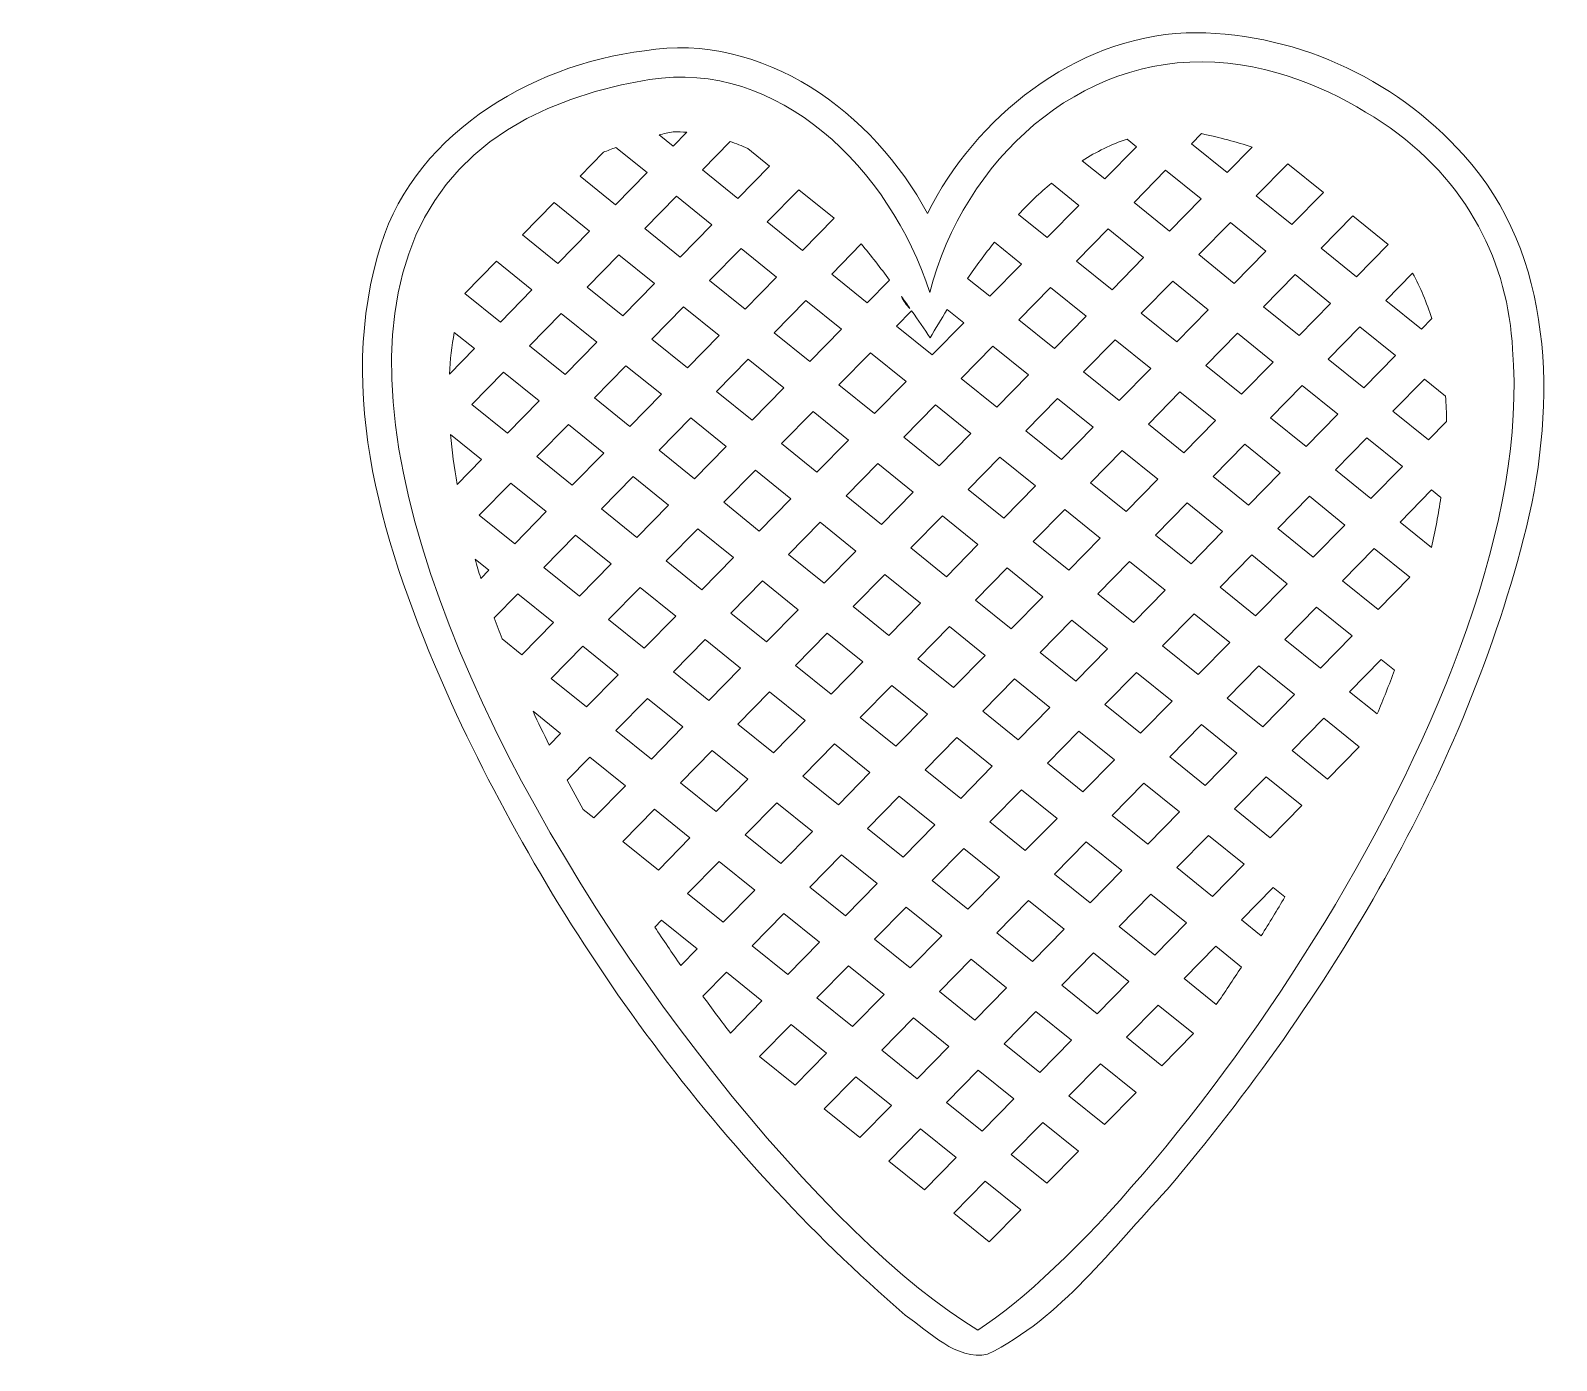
# Model space of a CAD drawing. Header units: centimetres. Extents: x -5 to 3.27, y -3.61 to 3.6.
import ezdxf

# ---------------------------------------------------------------- set-up
doc = ezdxf.new("R2010")
doc.units = ezdxf.units.CM
doc.header["$MEASUREMENT"] = 0
doc.layers.add('Layer 1', color=7, linetype='Continuous')

msp = doc.modelspace()

# ---------------------------------------------------------------- linework, layer by layer
at = {"layer": 'Layer 1', "color": 159, "lineweight": 20}
msp.add_open_spline([(1.26388, 3.58443), (0.65611, 3.55775), (0.12266, 3.12512), (-0.13924, 2.60547), (-0.13924, 2.60547), (-0.42912, 3.14898), (-1.03142, 3.59568), (-1.673, 3.48686), (-1.673, 3.48686), (-2.3013, 3.41033), (-2.95274, 3.01902), (-3.12159, 2.37313), (-3.12159, 2.37313), (-3.35314, 1.55095), (-3.05304, 0.69461), (-2.72058, -0.05277), (-2.72058, -0.05277), (-2.1387, -1.31029), (-1.31077, -2.46217), (-0.25913, -3.36833), (-0.25913, -3.36833), (-0.1282, -3.45907), (0.01777, -3.61421), (0.18735, -3.58082), (0.18735, -3.58082), (0.58881, -3.38231), (0.85966, -3.00588), (1.16083, -2.68787), (1.16083, -2.68787), (2.04503, -1.64096), (2.77515, -0.433), (3.11026, 0.90486), (3.11026, 0.90486), (3.27273, 1.57937), (3.26134, 2.38218), (2.76787, 2.92214), (2.76787, 2.92214), (2.39195, 3.34626), (1.8305, 3.59698), (1.26388, 3.58443)], degree=3, knots=[0, 0, 0, 0, 0.0909091, 0.0909091, 0.0909091, 0.0909091, 0.1818182, 0.1818182, 0.1818182, 0.1818182, 0.2727273, 0.2727273, 0.2727273, 0.2727273, 0.3636364, 0.3636364, 0.3636364, 0.3636364, 0.4545455, 0.4545455, 0.4545455, 0.4545455, 0.5454545, 0.5454545, 0.5454545, 0.5454545, 0.6363636, 0.6363636, 0.6363636, 0.6363636, 0.7272727, 0.7272727, 0.7272727, 0.7272727, 0.8181818, 0.8181818, 0.8181818, 0.8181818, 1, 1, 1, 1], dxfattribs=at)
at = {"layer": 'Layer 1', "color": 12, "lineweight": 20}
for points, knots in [([(2.32788, 3.09849), (2.09312, 3.2492), (1.79864, 3.40326), (1.41999, 3.42501), (1.41999, 3.42501), (0.68308, 3.46735), (0.05977, 2.89612), (-0.12673, 2.17701), (-0.12673, 2.17701), (-0.3412, 2.84763), (-0.94999, 3.44454), (-1.64626, 3.3308), (-1.64626, 3.3308), (-5.00373, 2.78232), (-1.46915, -2.49468), (0.1343, -3.44949), (0.1343, -3.44949), (1.12784, -2.80269), (3.191, 0.03017), (3.03436, 1.86934), (3.03436, 1.86934), (3.01114, 2.32623), (2.79924, 2.78312), (2.32788, 3.09849)], [0, 0, 0, 0, 0.1428571, 0.1428571, 0.1428571, 0.1428571, 0.2857143, 0.2857143, 0.2857143, 0.2857143, 0.4285714, 0.4285714, 0.4285714, 0.4285714, 0.5714286, 0.5714286, 0.5714286, 0.5714286, 0.7142857, 0.7142857, 0.7142857, 0.7142857, 1, 1, 1, 1]), ([(-1.51837, 3.04845), (-1.49339, 3.04845), (-1.4686, 3.04732), (-1.44423, 3.04536), (-1.44423, 3.04536), (-1.44423, 3.04536), (-1.51837, 2.96999), (-1.51837, 2.96999), (-1.51837, 2.96999), (-1.51837, 2.96999), (-1.59467, 3.03146), (-1.59467, 3.03146), (-1.59467, 3.03146), (-1.56965, 3.03735), (-1.54433, 3.0432), (-1.51837, 3.04845)], [0, 0, 0, 0, 0.2, 0.2, 0.2, 0.2, 0.4, 0.4, 0.4, 0.4, 0.6, 0.6, 0.6, 0.6, 1, 1, 1, 1]), ([(-1.20977, 2.99563), (-1.17733, 2.98436), (-1.1453, 2.97176), (-1.11401, 2.95733), (-1.11401, 2.95733), (-1.11401, 2.95733), (-0.9957, 2.86157), (-0.9957, 2.86157), (-0.9957, 2.86157), (-0.9957, 2.86157), (-1.16684, 2.68673), (-1.16684, 2.68673), (-1.16684, 2.68673), (-1.16684, 2.68673), (-1.35991, 2.84242), (-1.35991, 2.84242), (-1.35991, 2.84242), (-1.35991, 2.84242), (-1.20977, 2.99563), (-1.20977, 2.99563)], [0, 0, 0, 0, 0.1666667, 0.1666667, 0.1666667, 0.1666667, 0.3333333, 0.3333333, 0.3333333, 0.3333333, 0.5, 0.5, 0.5, 0.5, 0.6666667, 0.6666667, 0.6666667, 0.6666667, 1, 1, 1, 1]), ([(0.94334, 3.00829), (0.94334, 3.00829), (0.99462, 2.9669), (0.99462, 2.9669), (0.99462, 2.9669), (0.99462, 2.9669), (0.82287, 2.79206), (0.82287, 2.79206), (0.82287, 2.79206), (0.82287, 2.79206), (0.70023, 2.89122), (0.70023, 2.89122), (0.70023, 2.89122), (0.77727, 2.93957), (0.85836, 2.97952), (0.94334, 3.0083), (0.94334, 3.0083), (0.94334, 3.0083), (0.94334, 3.00829), (0.94334, 3.00829)], [0, 0, 0, 0, 0.1666667, 0.1666667, 0.1666667, 0.1666667, 0.3333333, 0.3333333, 0.3333333, 0.3333333, 0.5, 0.5, 0.5, 0.5, 0.6666667, 0.6666667, 0.6666667, 0.6666667, 1, 1, 1, 1]), ([(1.34801, 3.03795), (1.44525, 3.01732), (1.53648, 2.99287), (1.62171, 2.96443), (1.62171, 2.96443), (1.62171, 2.96443), (1.48672, 2.82727), (1.48672, 2.82727), (1.48672, 2.82727), (1.48672, 2.82727), (1.29365, 2.98265), (1.29365, 2.98265), (1.29365, 2.98265), (1.29365, 2.98265), (1.34801, 3.03795), (1.34801, 3.03795)], [0, 0, 0, 0, 0.2, 0.2, 0.2, 0.2, 0.4, 0.4, 0.4, 0.4, 0.6, 0.6, 0.6, 0.6, 1, 1, 1, 1]), ([(-1.82883, 2.96288), (-1.82883, 2.96288), (-1.65924, 2.82665), (-1.65924, 2.82665), (-1.65924, 2.82665), (-1.65924, 2.82665), (-1.83069, 2.65181), (-1.83069, 2.65181), (-1.83069, 2.65181), (-1.83069, 2.65181), (-2.02345, 2.8075), (-2.02345, 2.8075), (-2.02345, 2.8075), (-2.02345, 2.8075), (-1.89618, 2.93693), (-1.89618, 2.93693), (-1.89618, 2.93693), (-1.87421, 2.94585), (-1.85179, 2.9546), (-1.82884, 2.96288), (-1.82884, 2.96288), (-1.82884, 2.96288), (-1.82883, 2.96288), (-1.82883, 2.96288)], [0, 0, 0, 0, 0.1428571, 0.1428571, 0.1428571, 0.1428571, 0.2857143, 0.2857143, 0.2857143, 0.2857143, 0.4285714, 0.4285714, 0.4285714, 0.4285714, 0.5714286, 0.5714286, 0.5714286, 0.5714286, 0.7142857, 0.7142857, 0.7142857, 0.7142857, 1, 1, 1, 1]), ([(1.15278, 2.83932), (1.15278, 2.83932), (1.34585, 2.68363), (1.34585, 2.68363), (1.34585, 2.68363), (1.34585, 2.68363), (1.1744, 2.50879), (1.1744, 2.50879), (1.1744, 2.50879), (1.1744, 2.50879), (0.98164, 2.66448), (0.98164, 2.66448), (0.98164, 2.66448), (0.98164, 2.66448), (1.15278, 2.83932), (1.15278, 2.83932)], [0, 0, 0, 0, 0.2, 0.2, 0.2, 0.2, 0.4, 0.4, 0.4, 0.4, 0.6, 0.6, 0.6, 0.6, 1, 1, 1, 1]), ([(1.81601, 2.87484), (1.81601, 2.87484), (2.00908, 2.71915), (2.00908, 2.71915), (2.00908, 2.71915), (2.00908, 2.71915), (1.83733, 2.54462), (1.83733, 2.54462), (1.83733, 2.54462), (1.83733, 2.54462), (1.64426, 2.7), (1.64426, 2.7), (1.64426, 2.7), (1.64426, 2.7), (1.81601, 2.87484), (1.81601, 2.87484)], [0, 0, 0, 0, 0.2, 0.2, 0.2, 0.2, 0.4, 0.4, 0.4, 0.4, 0.6, 0.6, 0.6, 0.6, 1, 1, 1, 1]), ([(-0.83692, 2.73398), (-0.83692, 2.73398), (-0.64447, 2.57891), (-0.64447, 2.57891), (-0.64447, 2.57891), (-0.64447, 2.57891), (-0.81622, 2.40376), (-0.81622, 2.40376), (-0.81622, 2.40376), (-0.81622, 2.40376), (-1.00867, 2.55914), (-1.00867, 2.55914), (-1.00867, 2.55914), (-1.00867, 2.55914), (-0.83692, 2.73398), (-0.83692, 2.73398)], [0, 0, 0, 0, 0.2, 0.2, 0.2, 0.2, 0.4, 0.4, 0.4, 0.4, 0.6, 0.6, 0.6, 0.6, 1, 1, 1, 1]), ([(0.53311, 2.76919), (0.53311, 2.76919), (0.68201, 2.64871), (0.68201, 2.64871), (0.68201, 2.64871), (0.68201, 2.64871), (0.51118, 2.47418), (0.51118, 2.47418), (0.51118, 2.47418), (0.51118, 2.47418), (0.35518, 2.59991), (0.35518, 2.59991), (0.35518, 2.59991), (0.41126, 2.65975), (0.47056, 2.71692), (0.53311, 2.76919)], [0, 0, 0, 0, 0.2, 0.2, 0.2, 0.2, 0.4, 0.4, 0.4, 0.4, 0.6, 0.6, 0.6, 0.6, 1, 1, 1, 1]), ([(-2.164, 2.66417), (-2.164, 2.66417), (-1.97124, 2.50879), (-1.97124, 2.50879), (-1.97124, 2.50879), (-1.97124, 2.50879), (-2.14299, 2.33395), (-2.14299, 2.33395), (-2.14299, 2.33395), (-2.14299, 2.33395), (-2.33575, 2.48933), (-2.33575, 2.48933), (-2.33575, 2.48933), (-2.33575, 2.48933), (-2.164, 2.66417), (-2.164, 2.66417)], [0, 0, 0, 0, 0.2, 0.2, 0.2, 0.2, 0.4, 0.4, 0.4, 0.4, 0.6, 0.6, 0.6, 0.6, 1, 1, 1, 1]), ([(-1.50076, 2.69907), (-1.50076, 2.69907), (-1.308, 2.54338), (-1.308, 2.54338), (-1.308, 2.54338), (-1.308, 2.54338), (-1.47975, 2.36854), (-1.47975, 2.36854), (-1.47975, 2.36854), (-1.47975, 2.36854), (-1.67251, 2.52423), (-1.67251, 2.52423), (-1.67251, 2.52423), (-1.67251, 2.52423), (-1.50076, 2.69907), (-1.50076, 2.69907)], [0, 0, 0, 0, 0.2, 0.2, 0.2, 0.2, 0.4, 0.4, 0.4, 0.4, 0.6, 0.6, 0.6, 0.6, 1, 1, 1, 1]), ([(2.16755, 2.59157), (2.16755, 2.59157), (2.36062, 2.43619), (2.36062, 2.43619), (2.36062, 2.43619), (2.36062, 2.43619), (2.18887, 2.26135), (2.18887, 2.26135), (2.18887, 2.26135), (2.18887, 2.26135), (1.9958, 2.41673), (1.9958, 2.41673), (1.9958, 2.41673), (1.9958, 2.41673), (2.16755, 2.59157), (2.16755, 2.59157)], [0, 0, 0, 0, 0.2, 0.2, 0.2, 0.2, 0.4, 0.4, 0.4, 0.4, 0.6, 0.6, 0.6, 0.6, 1, 1, 1, 1]), ([(0.84047, 2.52114), (0.84047, 2.52114), (1.03354, 2.36545), (1.03354, 2.36545), (1.03354, 2.36545), (1.03354, 2.36545), (0.86209, 2.19092), (0.86209, 2.19092), (0.86209, 2.19092), (0.86209, 2.19092), (0.66933, 2.34661), (0.66933, 2.34661), (0.66933, 2.34661), (0.66933, 2.34661), (0.84047, 2.52114), (0.84047, 2.52114)], [0, 0, 0, 0, 0.2, 0.2, 0.2, 0.2, 0.4, 0.4, 0.4, 0.4, 0.6, 0.6, 0.6, 0.6, 1, 1, 1, 1]), ([(1.50401, 2.55666), (1.50401, 2.55666), (1.69677, 2.40097), (1.69677, 2.40097), (1.69677, 2.40097), (1.69677, 2.40097), (1.52502, 2.22613), (1.52502, 2.22613), (1.52502, 2.22613), (1.52502, 2.22613), (1.33226, 2.38182), (1.33226, 2.38182), (1.33226, 2.38182), (1.33226, 2.38182), (1.50401, 2.55666), (1.50401, 2.55666)], [0, 0, 0, 0, 0.2, 0.2, 0.2, 0.2, 0.4, 0.4, 0.4, 0.4, 0.6, 0.6, 0.6, 0.6, 1, 1, 1, 1]), ([(-1.14984, 2.4158), (-1.14984, 2.4158), (-0.95739, 2.26042), (-0.95739, 2.26042), (-0.95739, 2.26042), (-0.95739, 2.26042), (-1.12853, 2.08558), (-1.12853, 2.08558), (-1.12853, 2.08558), (-1.12853, 2.08558), (-1.32098, 2.24096), (-1.32098, 2.24096), (-1.32098, 2.24096), (-1.32098, 2.24096), (-1.14984, 2.4158), (-1.14984, 2.4158)], [0, 0, 0, 0, 0.2, 0.2, 0.2, 0.2, 0.4, 0.4, 0.4, 0.4, 0.6, 0.6, 0.6, 0.6, 1, 1, 1, 1]), ([(-0.49773, 2.4399), (-0.44461, 2.37587), (-0.39368, 2.30986), (-0.34451, 2.24343), (-0.34451, 2.24343), (-0.34451, 2.24343), (-0.46529, 2.12079), (-0.46529, 2.12079), (-0.46529, 2.12079), (-0.46529, 2.12079), (-0.65836, 2.27648), (-0.65836, 2.27648), (-0.65836, 2.27648), (-0.65836, 2.27648), (-0.49773, 2.4399), (-0.49773, 2.4399)], [0, 0, 0, 0, 0.2, 0.2, 0.2, 0.2, 0.4, 0.4, 0.4, 0.4, 0.6, 0.6, 0.6, 0.6, 1, 1, 1, 1]), ([(0.22419, 2.44855), (0.22419, 2.44855), (0.3703, 2.33085), (0.3703, 2.33085), (0.3703, 2.33085), (0.3703, 2.33085), (0.19855, 2.15601), (0.19855, 2.15601), (0.19855, 2.15601), (0.19855, 2.15601), (0.07838, 2.2527), (0.07838, 2.2527), (0.07838, 2.2527), (0.12332, 2.31776), (0.17212, 2.38375), (0.22419, 2.44855)], [0, 0, 0, 0, 0.2, 0.2, 0.2, 0.2, 0.4, 0.4, 0.4, 0.4, 0.6, 0.6, 0.6, 0.6, 1, 1, 1, 1]), ([(-2.47692, 2.34599), (-2.47692, 2.34599), (-2.28385, 2.1903), (-2.28385, 2.1903), (-2.28385, 2.1903), (-2.28385, 2.1903), (-2.4553, 2.01577), (-2.4553, 2.01577), (-2.4553, 2.01577), (-2.4553, 2.01577), (-2.64806, 2.17115), (-2.64806, 2.17115), (-2.64806, 2.17115), (-2.64806, 2.17115), (-2.47692, 2.34599), (-2.47692, 2.34599)], [0, 0, 0, 0, 0.2, 0.2, 0.2, 0.2, 0.4, 0.4, 0.4, 0.4, 0.6, 0.6, 0.6, 0.6, 1, 1, 1, 1]), ([(-1.81307, 2.38089), (-1.81307, 2.38089), (-1.62, 2.22551), (-1.62, 2.22551), (-1.62, 2.22551), (-1.62, 2.22551), (-1.79145, 2.05067), (-1.79145, 2.05067), (-1.79145, 2.05067), (-1.79145, 2.05067), (-1.98452, 2.20605), (-1.98452, 2.20605), (-1.98452, 2.20605), (-1.98452, 2.20605), (-1.81307, 2.38089), (-1.81307, 2.38089)], [0, 0, 0, 0, 0.2, 0.2, 0.2, 0.2, 0.4, 0.4, 0.4, 0.4, 0.6, 0.6, 0.6, 0.6, 1, 1, 1, 1]), ([(1.19109, 2.23849), (1.19109, 2.23849), (1.38416, 2.0828), (1.38416, 2.0828), (1.38416, 2.0828), (1.38416, 2.0828), (1.21333, 1.90827), (1.21333, 1.90827), (1.21333, 1.90827), (1.21333, 1.90827), (1.02026, 2.06396), (1.02026, 2.06396), (1.02026, 2.06396), (1.02026, 2.06396), (1.19109, 2.23849), (1.19109, 2.23849)], [0, 0, 0, 0, 0.2, 0.2, 0.2, 0.2, 0.4, 0.4, 0.4, 0.4, 0.6, 0.6, 0.6, 0.6, 1, 1, 1, 1]), ([(1.85494, 2.27339), (1.85494, 2.27339), (2.0477, 2.1177), (2.0477, 2.1177), (2.0477, 2.1177), (2.0477, 2.1177), (1.87656, 1.94317), (1.87656, 1.94317), (1.87656, 1.94317), (1.87656, 1.94317), (1.68318, 2.09855), (1.68318, 2.09855), (1.68318, 2.09855), (1.68318, 2.09855), (1.85494, 2.27339), (1.85494, 2.27339)], [0, 0, 0, 0, 0.2, 0.2, 0.2, 0.2, 0.4, 0.4, 0.4, 0.4, 0.6, 0.6, 0.6, 0.6, 1, 1, 1, 1]), ([(2.49253, 2.28173), (2.5347, 2.20366), (2.56888, 2.12127), (2.59602, 2.03522), (2.59602, 2.03522), (2.59602, 2.03522), (2.5398, 1.97807), (2.5398, 1.97807), (2.5398, 1.97807), (2.5398, 1.97807), (2.34704, 2.13376), (2.34704, 2.13376), (2.34704, 2.13376), (2.34704, 2.13376), (2.49253, 2.28173), (2.49253, 2.28173)], [0, 0, 0, 0, 0.2, 0.2, 0.2, 0.2, 0.4, 0.4, 0.4, 0.4, 0.6, 0.6, 0.6, 0.6, 1, 1, 1, 1]), ([(-0.27995, 2.15508), (-0.2644, 2.13335), (-0.24941, 2.11181), (-0.23423, 2.09021), (-0.23423, 2.09021), (-0.25294, 2.10756), (-0.26844, 2.13007), (-0.27995, 2.15508)], [0, 0, 0, 0, 0.3333333, 0.3333333, 0.3333333, 0.3333333, 1, 1, 1, 1]), ([(0.52816, 2.20296), (0.52816, 2.20296), (0.72123, 2.04758), (0.72123, 2.04758), (0.72123, 2.04758), (0.72123, 2.04758), (0.54978, 1.87274), (0.54978, 1.87274), (0.54978, 1.87274), (0.54978, 1.87274), (0.35702, 2.02843), (0.35702, 2.02843), (0.35702, 2.02843), (0.35702, 2.02843), (0.52816, 2.20296), (0.52816, 2.20296)], [0, 0, 0, 0, 0.2, 0.2, 0.2, 0.2, 0.4, 0.4, 0.4, 0.4, 0.6, 0.6, 0.6, 0.6, 1, 1, 1, 1]), ([(-1.46153, 2.09793), (-1.46153, 2.09793), (-1.26908, 1.94286), (-1.26908, 1.94286), (-1.26908, 1.94286), (-1.26908, 1.94286), (-1.44083, 1.76802), (-1.44083, 1.76802), (-1.44083, 1.76802), (-1.44083, 1.76802), (-1.63328, 1.92309), (-1.63328, 1.92309), (-1.63328, 1.92309), (-1.63328, 1.92309), (-1.46153, 2.09793), (-1.46153, 2.09793)], [0, 0, 0, 0, 0.2, 0.2, 0.2, 0.2, 0.4, 0.4, 0.4, 0.4, 0.6, 0.6, 0.6, 0.6, 1, 1, 1, 1]), ([(-0.79861, 2.13315), (-0.79861, 2.13315), (-0.60585, 1.97746), (-0.60585, 1.97746), (-0.60585, 1.97746), (-0.60585, 1.97746), (-0.7776, 1.80262), (-0.7776, 1.80262), (-0.7776, 1.80262), (-0.7776, 1.80262), (-0.97036, 1.95831), (-0.97036, 1.95831), (-0.97036, 1.95831), (-0.97036, 1.95831), (-0.79861, 2.13315), (-0.79861, 2.13315)], [0, 0, 0, 0, 0.2, 0.2, 0.2, 0.2, 0.4, 0.4, 0.4, 0.4, 0.6, 0.6, 0.6, 0.6, 1, 1, 1, 1]), ([(-0.03158, 2.08465), (-0.03158, 2.08465), (0.058, 2.01267), (0.058, 2.01267), (0.058, 2.01267), (0.058, 2.01267), (-0.11375, 1.83783), (-0.11375, 1.83783), (-0.11375, 1.83783), (-0.11375, 1.83783), (-0.30682, 1.99321), (-0.30682, 1.99321), (-0.30682, 1.99321), (-0.30682, 1.99321), (-0.22465, 2.07662), (-0.22465, 2.07662), (-0.22465, 2.07662), (-0.19029, 2.02757), (-0.15653, 1.97874), (-0.12395, 1.93143), (-0.12395, 1.93143), (-0.09605, 1.97935), (-0.06511, 2.03097), (-0.03159, 2.08465), (-0.03159, 2.08465), (-0.03159, 2.08465), (-0.03158, 2.08465), (-0.03158, 2.08465)], [0, 0, 0, 0, 0.125, 0.125, 0.125, 0.125, 0.25, 0.25, 0.25, 0.25, 0.375, 0.375, 0.375, 0.375, 0.5, 0.5, 0.5, 0.5, 0.625, 0.625, 0.625, 0.625, 0.75, 0.75, 0.75, 0.75, 1, 1, 1, 1]), ([(-2.12538, 2.06272), (-2.12538, 2.06272), (-1.93231, 1.90734), (-1.93231, 1.90734), (-1.93231, 1.90734), (-1.93231, 1.90734), (-2.10406, 1.7325), (-2.10406, 1.7325), (-2.10406, 1.7325), (-2.10406, 1.7325), (-2.29713, 1.88788), (-2.29713, 1.88788), (-2.29713, 1.88788), (-2.29713, 1.88788), (-2.12538, 2.06272), (-2.12538, 2.06272)], [0, 0, 0, 0, 0.2, 0.2, 0.2, 0.2, 0.4, 0.4, 0.4, 0.4, 0.6, 0.6, 0.6, 0.6, 1, 1, 1, 1]), ([(2.20648, 1.99012), (2.20648, 1.99012), (2.39924, 1.83505), (2.39924, 1.83505), (2.39924, 1.83505), (2.39924, 1.83505), (2.22749, 1.6599), (2.22749, 1.6599), (2.22749, 1.6599), (2.22749, 1.6599), (2.03473, 1.81528), (2.03473, 1.81528), (2.03473, 1.81528), (2.03473, 1.81528), (2.20648, 1.99012), (2.20648, 1.99012)], [0, 0, 0, 0, 0.2, 0.2, 0.2, 0.2, 0.4, 0.4, 0.4, 0.4, 0.6, 0.6, 0.6, 0.6, 1, 1, 1, 1]), ([(-2.70521, 1.96016), (-2.70521, 1.96016), (-2.59616, 1.87212), (-2.59616, 1.87212), (-2.59616, 1.87212), (-2.59616, 1.87212), (-2.73208, 1.73373), (-2.73208, 1.73373), (-2.73208, 1.73373), (-2.72777, 1.81149), (-2.71874, 1.88702), (-2.7052, 1.96016), (-2.7052, 1.96016), (-2.7052, 1.96016), (-2.70521, 1.96016), (-2.70521, 1.96016)], [0, 0, 0, 0, 0.2, 0.2, 0.2, 0.2, 0.4, 0.4, 0.4, 0.4, 0.6, 0.6, 0.6, 0.6, 1, 1, 1, 1]), ([(0.87939, 1.92031), (0.87939, 1.92031), (1.07215, 1.76493), (1.07215, 1.76493), (1.07215, 1.76493), (1.07215, 1.76493), (0.9004, 1.59009), (0.9004, 1.59009), (0.9004, 1.59009), (0.9004, 1.59009), (0.70764, 1.74578), (0.70764, 1.74578), (0.70764, 1.74578), (0.70764, 1.74578), (0.87939, 1.92031), (0.87939, 1.92031)], [0, 0, 0, 0, 0.2, 0.2, 0.2, 0.2, 0.4, 0.4, 0.4, 0.4, 0.6, 0.6, 0.6, 0.6, 1, 1, 1, 1]), ([(1.54263, 1.95521), (1.54263, 1.95521), (1.7357, 1.79952), (1.7357, 1.79952), (1.7357, 1.79952), (1.7357, 1.79952), (1.56425, 1.62499), (1.56425, 1.62499), (1.56425, 1.62499), (1.56425, 1.62499), (1.37118, 1.78068), (1.37118, 1.78068), (1.37118, 1.78068), (1.37118, 1.78068), (1.54263, 1.95521), (1.54263, 1.95521)], [0, 0, 0, 0, 0.2, 0.2, 0.2, 0.2, 0.4, 0.4, 0.4, 0.4, 0.6, 0.6, 0.6, 0.6, 1, 1, 1, 1]), ([(-0.44769, 1.84988), (-0.44769, 1.84988), (-0.25493, 1.69419), (-0.25493, 1.69419), (-0.25493, 1.69419), (-0.25493, 1.69419), (-0.42668, 1.51966), (-0.42668, 1.51966), (-0.42668, 1.51966), (-0.42668, 1.51966), (-0.61944, 1.67504), (-0.61944, 1.67504), (-0.61944, 1.67504), (-0.61944, 1.67504), (-0.44769, 1.84988), (-0.44769, 1.84988)], [0, 0, 0, 0, 0.2, 0.2, 0.2, 0.2, 0.4, 0.4, 0.4, 0.4, 0.6, 0.6, 0.6, 0.6, 1, 1, 1, 1]), ([(0.21616, 1.88478), (0.21616, 1.88478), (0.40892, 1.7294), (0.40892, 1.7294), (0.40892, 1.7294), (0.40892, 1.7294), (0.23717, 1.55456), (0.23717, 1.55456), (0.23717, 1.55456), (0.23717, 1.55456), (0.04441, 1.70994), (0.04441, 1.70994), (0.04441, 1.70994), (0.04441, 1.70994), (0.21616, 1.88478), (0.21616, 1.88478)], [0, 0, 0, 0, 0.2, 0.2, 0.2, 0.2, 0.4, 0.4, 0.4, 0.4, 0.6, 0.6, 0.6, 0.6, 1, 1, 1, 1]), ([(-2.438, 1.74454), (-2.438, 1.74454), (-2.24524, 1.58885), (-2.24524, 1.58885), (-2.24524, 1.58885), (-2.24524, 1.58885), (-2.41638, 1.41432), (-2.41638, 1.41432), (-2.41638, 1.41432), (-2.41638, 1.41432), (-2.60945, 1.5697), (-2.60945, 1.5697), (-2.60945, 1.5697), (-2.60945, 1.5697), (-2.438, 1.74454), (-2.438, 1.74454)], [0, 0, 0, 0, 0.2, 0.2, 0.2, 0.2, 0.4, 0.4, 0.4, 0.4, 0.6, 0.6, 0.6, 0.6, 1, 1, 1, 1]), ([(-1.77415, 1.77944), (-1.77415, 1.77944), (-1.5817, 1.62468), (-1.5817, 1.62468), (-1.5817, 1.62468), (-1.5817, 1.62468), (-1.75315, 1.44984), (-1.75315, 1.44984), (-1.75315, 1.44984), (-1.75315, 1.44984), (-1.9456, 1.60491), (-1.9456, 1.60491), (-1.9456, 1.60491), (-1.9456, 1.60491), (-1.77415, 1.77944), (-1.77415, 1.77944)], [0, 0, 0, 0, 0.2, 0.2, 0.2, 0.2, 0.4, 0.4, 0.4, 0.4, 0.6, 0.6, 0.6, 0.6, 1, 1, 1, 1]), ([(-1.11092, 1.81528), (-1.11092, 1.81528), (-0.91816, 1.65959), (-0.91816, 1.65959), (-0.91816, 1.65959), (-0.91816, 1.65959), (-1.08991, 1.48475), (-1.08991, 1.48475), (-1.08991, 1.48475), (-1.08991, 1.48475), (-1.28267, 1.64044), (-1.28267, 1.64044), (-1.28267, 1.64044), (-1.28267, 1.64044), (-1.11092, 1.81528), (-1.11092, 1.81528)], [0, 0, 0, 0, 0.2, 0.2, 0.2, 0.2, 0.4, 0.4, 0.4, 0.4, 0.6, 0.6, 0.6, 0.6, 1, 1, 1, 1]), ([(1.89355, 1.67194), (1.89355, 1.67194), (2.08662, 1.51656), (2.08662, 1.51656), (2.08662, 1.51656), (2.08662, 1.51656), (1.91517, 1.34233), (1.91517, 1.34233), (1.91517, 1.34233), (1.91517, 1.34233), (1.72241, 1.4974), (1.72241, 1.4974), (1.72241, 1.4974), (1.72241, 1.4974), (1.89355, 1.67194), (1.89355, 1.67194)], [0, 0, 0, 0, 0.2, 0.2, 0.2, 0.2, 0.4, 0.4, 0.4, 0.4, 0.6, 0.6, 0.6, 0.6, 1, 1, 1, 1]), ([(2.55709, 1.70747), (2.55709, 1.70747), (2.67139, 1.61511), (2.67139, 1.61511), (2.67139, 1.61511), (2.67433, 1.56974), (2.67619, 1.52393), (2.67633, 1.47734), (2.67633, 1.47734), (2.67633, 1.47734), (2.5781, 1.37725), (2.5781, 1.37725), (2.5781, 1.37725), (2.5781, 1.37725), (2.38534, 1.53263), (2.38534, 1.53263), (2.38534, 1.53263), (2.38534, 1.53263), (2.55709, 1.70747), (2.55709, 1.70747)], [0, 0, 0, 0, 0.1666667, 0.1666667, 0.1666667, 0.1666667, 0.3333333, 0.3333333, 0.3333333, 0.3333333, 0.5, 0.5, 0.5, 0.5, 0.6666667, 0.6666667, 0.6666667, 0.6666667, 1, 1, 1, 1]), ([(0.56678, 1.60213), (0.56678, 1.60213), (0.75954, 1.44675), (0.75954, 1.44675), (0.75954, 1.44675), (0.75954, 1.44675), (0.58809, 1.27191), (0.58809, 1.27191), (0.58809, 1.27191), (0.58809, 1.27191), (0.39533, 1.42729), (0.39533, 1.42729), (0.39533, 1.42729), (0.39533, 1.42729), (0.56678, 1.60213), (0.56678, 1.60213)], [0, 0, 0, 0, 0.2, 0.2, 0.2, 0.2, 0.4, 0.4, 0.4, 0.4, 0.6, 0.6, 0.6, 0.6, 1, 1, 1, 1]), ([(1.23032, 1.63734), (1.23032, 1.63734), (1.42339, 1.48165), (1.42339, 1.48165), (1.42339, 1.48165), (1.42339, 1.48165), (1.25194, 1.30681), (1.25194, 1.30681), (1.25194, 1.30681), (1.25194, 1.30681), (1.05918, 1.4625), (1.05918, 1.4625), (1.05918, 1.4625), (1.05918, 1.4625), (1.23032, 1.63734), (1.23032, 1.63734)], [0, 0, 0, 0, 0.2, 0.2, 0.2, 0.2, 0.4, 0.4, 0.4, 0.4, 0.6, 0.6, 0.6, 0.6, 1, 1, 1, 1]), ([(-1.42323, 1.49679), (-1.42323, 1.49679), (-1.23047, 1.34141), (-1.23047, 1.34141), (-1.23047, 1.34141), (-1.23047, 1.34141), (-1.40222, 1.16657), (-1.40222, 1.16657), (-1.40222, 1.16657), (-1.40222, 1.16657), (-1.59498, 1.32226), (-1.59498, 1.32226), (-1.59498, 1.32226), (-1.59498, 1.32226), (-1.42323, 1.49679), (-1.42323, 1.49679)], [0, 0, 0, 0, 0.2, 0.2, 0.2, 0.2, 0.4, 0.4, 0.4, 0.4, 0.6, 0.6, 0.6, 0.6, 1, 1, 1, 1]), ([(-0.75938, 1.53201), (-0.75938, 1.53201), (-0.56662, 1.37632), (-0.56662, 1.37632), (-0.56662, 1.37632), (-0.56662, 1.37632), (-0.73837, 1.20148), (-0.73837, 1.20148), (-0.73837, 1.20148), (-0.73837, 1.20148), (-0.93144, 1.35717), (-0.93144, 1.35717), (-0.93144, 1.35717), (-0.93144, 1.35717), (-0.75938, 1.53201), (-0.75938, 1.53201)], [0, 0, 0, 0, 0.2, 0.2, 0.2, 0.2, 0.4, 0.4, 0.4, 0.4, 0.6, 0.6, 0.6, 0.6, 1, 1, 1, 1]), ([(-0.09615, 1.5666), (-0.09615, 1.5666), (0.09661, 1.41122), (0.09661, 1.41122), (0.09661, 1.41122), (0.09661, 1.41122), (-0.07514, 1.23638), (-0.07514, 1.23638), (-0.07514, 1.23638), (-0.07514, 1.23638), (-0.2679, 1.39176), (-0.2679, 1.39176), (-0.2679, 1.39176), (-0.2679, 1.39176), (-0.09615, 1.5666), (-0.09615, 1.5666)], [0, 0, 0, 0, 0.2, 0.2, 0.2, 0.2, 0.4, 0.4, 0.4, 0.4, 0.6, 0.6, 0.6, 0.6, 1, 1, 1, 1]), ([(-2.72591, 1.40721), (-2.72591, 1.40721), (-2.55694, 1.27098), (-2.55694, 1.27098), (-2.55694, 1.27098), (-2.55694, 1.27098), (-2.68915, 1.13629), (-2.68915, 1.13629), (-2.68915, 1.13629), (-2.70565, 1.22828), (-2.71823, 1.31877), (-2.72591, 1.40721)], [0, 0, 0, 0, 0.25, 0.25, 0.25, 0.25, 0.5, 0.5, 0.5, 0.5, 1, 1, 1, 1]), ([(-2.08646, 1.46127), (-2.08646, 1.46127), (-1.89401, 1.30589), (-1.89401, 1.30589), (-1.89401, 1.30589), (-1.89401, 1.30589), (-2.06576, 1.13166), (-2.06576, 1.13166), (-2.06576, 1.13166), (-2.06576, 1.13166), (-2.25821, 1.28642), (-2.25821, 1.28642), (-2.25821, 1.28642), (-2.25821, 1.28642), (-2.08646, 1.46127), (-2.08646, 1.46127)], [0, 0, 0, 0, 0.2, 0.2, 0.2, 0.2, 0.4, 0.4, 0.4, 0.4, 0.6, 0.6, 0.6, 0.6, 1, 1, 1, 1]), ([(1.58186, 1.35407), (1.58186, 1.35407), (1.77462, 1.19838), (1.77462, 1.19838), (1.77462, 1.19838), (1.77462, 1.19838), (1.60287, 1.02354), (1.60287, 1.02354), (1.60287, 1.02354), (1.60287, 1.02354), (1.41011, 1.17923), (1.41011, 1.17923), (1.41011, 1.17923), (1.41011, 1.17923), (1.58186, 1.35407), (1.58186, 1.35407)], [0, 0, 0, 0, 0.2, 0.2, 0.2, 0.2, 0.4, 0.4, 0.4, 0.4, 0.6, 0.6, 0.6, 0.6, 1, 1, 1, 1]), ([(2.24478, 1.38929), (2.24478, 1.38929), (2.43754, 1.23391), (2.43754, 1.23391), (2.43754, 1.23391), (2.43754, 1.23391), (2.2664, 1.05938), (2.2664, 1.05938), (2.2664, 1.05938), (2.2664, 1.05938), (2.07333, 1.21476), (2.07333, 1.21476), (2.07333, 1.21476), (2.07333, 1.21476), (2.24478, 1.38929), (2.24478, 1.38929)], [0, 0, 0, 0, 0.2, 0.2, 0.2, 0.2, 0.4, 0.4, 0.4, 0.4, 0.6, 0.6, 0.6, 0.6, 1, 1, 1, 1]), ([(-0.40845, 1.24873), (-0.40845, 1.24873), (-0.21569, 1.09304), (-0.21569, 1.09304), (-0.21569, 1.09304), (-0.21569, 1.09304), (-0.38744, 0.9182), (-0.38744, 0.9182), (-0.38744, 0.9182), (-0.38744, 0.9182), (-0.5802, 1.07389), (-0.5802, 1.07389), (-0.5802, 1.07389), (-0.5802, 1.07389), (-0.40845, 1.24873), (-0.40845, 1.24873)], [0, 0, 0, 0, 0.2, 0.2, 0.2, 0.2, 0.4, 0.4, 0.4, 0.4, 0.6, 0.6, 0.6, 0.6, 1, 1, 1, 1]), ([(0.25447, 1.28395), (0.25447, 1.28395), (0.44723, 1.12857), (0.44723, 1.12857), (0.44723, 1.12857), (0.44723, 1.12857), (0.27548, 0.95373), (0.27548, 0.95373), (0.27548, 0.95373), (0.27548, 0.95373), (0.08272, 1.10911), (0.08272, 1.10911), (0.08272, 1.10911), (0.08272, 1.10911), (0.25447, 1.28395), (0.25447, 1.28395)], [0, 0, 0, 0, 0.2, 0.2, 0.2, 0.2, 0.4, 0.4, 0.4, 0.4, 0.6, 0.6, 0.6, 0.6, 1, 1, 1, 1]), ([(0.91801, 1.31917), (0.91801, 1.31917), (1.11108, 1.16348), (1.11108, 1.16348), (1.11108, 1.16348), (1.11108, 1.16348), (0.93933, 0.98864), (0.93933, 0.98864), (0.93933, 0.98864), (0.93933, 0.98864), (0.74626, 1.14433), (0.74626, 1.14433), (0.74626, 1.14433), (0.74626, 1.14433), (0.91801, 1.31917), (0.91801, 1.31917)], [0, 0, 0, 0, 0.2, 0.2, 0.2, 0.2, 0.4, 0.4, 0.4, 0.4, 0.6, 0.6, 0.6, 0.6, 1, 1, 1, 1]), ([(-1.73585, 1.17861), (-1.73585, 1.17861), (-1.54309, 1.02323), (-1.54309, 1.02323), (-1.54309, 1.02323), (-1.54309, 1.02323), (-1.71453, 0.84839), (-1.71453, 0.84839), (-1.71453, 0.84839), (-1.71453, 0.84839), (-1.90729, 1.00346), (-1.90729, 1.00346), (-1.90729, 1.00346), (-1.90729, 1.00346), (-1.73585, 1.17861), (-1.73585, 1.17861)], [0, 0, 0, 0, 0.2, 0.2, 0.2, 0.2, 0.4, 0.4, 0.4, 0.4, 0.6, 0.6, 0.6, 0.6, 1, 1, 1, 1]), ([(-1.07231, 1.21383), (-1.07231, 1.21383), (-0.87924, 1.05814), (-0.87924, 1.05814), (-0.87924, 1.05814), (-0.87924, 1.05814), (-1.05099, 0.8833), (-1.05099, 0.8833), (-1.05099, 0.8833), (-1.05099, 0.8833), (-1.24406, 1.03899), (-1.24406, 1.03899), (-1.24406, 1.03899), (-1.24406, 1.03899), (-1.07231, 1.21383), (-1.07231, 1.21383)], [0, 0, 0, 0, 0.2, 0.2, 0.2, 0.2, 0.4, 0.4, 0.4, 0.4, 0.6, 0.6, 0.6, 0.6, 1, 1, 1, 1]), ([(-2.39877, 1.1434), (-2.39877, 1.1434), (-2.20632, 0.98833), (-2.20632, 0.98833), (-2.20632, 0.98833), (-2.20632, 0.98833), (-2.37776, 0.81349), (-2.37776, 0.81349), (-2.37776, 0.81349), (-2.37776, 0.81349), (-2.57021, 0.96856), (-2.57021, 0.96856), (-2.57021, 0.96856), (-2.57021, 0.96856), (-2.39877, 1.1434), (-2.39877, 1.1434)], [0, 0, 0, 0, 0.2, 0.2, 0.2, 0.2, 0.4, 0.4, 0.4, 0.4, 0.6, 0.6, 0.6, 0.6, 1, 1, 1, 1]), ([(2.5957, 1.10602), (2.5957, 1.10602), (2.64574, 1.06555), (2.64574, 1.06555), (2.64574, 1.06555), (2.6328, 0.97628), (2.6158, 0.8857), (2.59539, 0.79402), (2.59539, 0.79402), (2.59539, 0.79402), (2.42425, 0.93149), (2.42425, 0.93149), (2.42425, 0.93149), (2.42425, 0.93149), (2.5957, 1.10602), (2.5957, 1.10602)], [0, 0, 0, 0, 0.2, 0.2, 0.2, 0.2, 0.4, 0.4, 0.4, 0.4, 0.6, 0.6, 0.6, 0.6, 1, 1, 1, 1]), ([(0.60539, 1.00068), (0.60539, 1.00068), (0.79815, 0.8453), (0.79815, 0.8453), (0.79815, 0.8453), (0.79815, 0.8453), (0.62701, 0.67046), (0.62701, 0.67046), (0.62701, 0.67046), (0.62701, 0.67046), (0.43394, 0.82615), (0.43394, 0.82615), (0.43394, 0.82615), (0.43394, 0.82615), (0.60539, 1.00068), (0.60539, 1.00068)], [0, 0, 0, 0, 0.2, 0.2, 0.2, 0.2, 0.4, 0.4, 0.4, 0.4, 0.6, 0.6, 0.6, 0.6, 1, 1, 1, 1]), ([(1.26924, 1.03589), (1.26924, 1.03589), (1.462, 0.8802), (1.462, 0.8802), (1.462, 0.8802), (1.462, 0.8802), (1.29056, 0.70536), (1.29056, 0.70536), (1.29056, 0.70536), (1.29056, 0.70536), (1.0978, 0.86105), (1.0978, 0.86105), (1.0978, 0.86105), (1.0978, 0.86105), (1.26924, 1.03589), (1.26924, 1.03589)], [0, 0, 0, 0, 0.2, 0.2, 0.2, 0.2, 0.4, 0.4, 0.4, 0.4, 0.6, 0.6, 0.6, 0.6, 1, 1, 1, 1]), ([(1.93247, 1.07142), (1.93247, 1.07142), (2.12523, 0.91573), (2.12523, 0.91573), (2.12523, 0.91573), (2.12523, 0.91573), (1.95348, 0.74089), (1.95348, 0.74089), (1.95348, 0.74089), (1.95348, 0.74089), (1.76072, 0.89658), (1.76072, 0.89658), (1.76072, 0.89658), (1.76072, 0.89658), (1.93247, 1.07142), (1.93247, 1.07142)], [0, 0, 0, 0, 0.2, 0.2, 0.2, 0.2, 0.4, 0.4, 0.4, 0.4, 0.6, 0.6, 0.6, 0.6, 1, 1, 1, 1]), ([(-0.72076, 0.93056), (-0.72076, 0.93056), (-0.528, 0.77487), (-0.528, 0.77487), (-0.528, 0.77487), (-0.528, 0.77487), (-0.69975, 0.60003), (-0.69975, 0.60003), (-0.69975, 0.60003), (-0.69975, 0.60003), (-0.89251, 0.75572), (-0.89251, 0.75572), (-0.89251, 0.75572), (-0.89251, 0.75572), (-0.72076, 0.93056), (-0.72076, 0.93056)], [0, 0, 0, 0, 0.2, 0.2, 0.2, 0.2, 0.4, 0.4, 0.4, 0.4, 0.6, 0.6, 0.6, 0.6, 1, 1, 1, 1]), ([(-0.05784, 0.96608), (-0.05784, 0.96608), (0.13492, 0.81039), (0.13492, 0.81039), (0.13492, 0.81039), (0.13492, 0.81039), (-0.03622, 0.63555), (-0.03622, 0.63555), (-0.03622, 0.63555), (-0.03622, 0.63555), (-0.22929, 0.79124), (-0.22929, 0.79124), (-0.22929, 0.79124), (-0.22929, 0.79124), (-0.05784, 0.96608), (-0.05784, 0.96608)], [0, 0, 0, 0, 0.2, 0.2, 0.2, 0.2, 0.4, 0.4, 0.4, 0.4, 0.6, 0.6, 0.6, 0.6, 1, 1, 1, 1]), ([(-2.04785, 0.86074), (-2.04785, 0.86074), (-1.85478, 0.70505), (-1.85478, 0.70505), (-1.85478, 0.70505), (-1.85478, 0.70505), (-2.02653, 0.53021), (-2.02653, 0.53021), (-2.02653, 0.53021), (-2.02653, 0.53021), (-2.2196, 0.6859), (-2.2196, 0.6859), (-2.2196, 0.6859), (-2.2196, 0.6859), (-2.04785, 0.86074), (-2.04785, 0.86074)], [0, 0, 0, 0, 0.2, 0.2, 0.2, 0.2, 0.4, 0.4, 0.4, 0.4, 0.6, 0.6, 0.6, 0.6, 1, 1, 1, 1]), ([(-1.38461, 0.89534), (-1.38461, 0.89534), (-1.19154, 0.73996), (-1.19154, 0.73996), (-1.19154, 0.73996), (-1.19154, 0.73996), (-1.36329, 0.56512), (-1.36329, 0.56512), (-1.36329, 0.56512), (-1.36329, 0.56512), (-1.55636, 0.72081), (-1.55636, 0.72081), (-1.55636, 0.72081), (-1.55636, 0.72081), (-1.38461, 0.89534), (-1.38461, 0.89534)], [0, 0, 0, 0, 0.2, 0.2, 0.2, 0.2, 0.4, 0.4, 0.4, 0.4, 0.6, 0.6, 0.6, 0.6, 1, 1, 1, 1]), ([(1.62016, 0.75324), (1.62016, 0.75324), (1.81292, 0.59755), (1.81292, 0.59755), (1.81292, 0.59755), (1.81292, 0.59755), (1.64117, 0.42271), (1.64117, 0.42271), (1.64117, 0.42271), (1.64117, 0.42271), (1.44841, 0.5784), (1.44841, 0.5784), (1.44841, 0.5784), (1.44841, 0.5784), (1.62016, 0.75324), (1.62016, 0.75324)], [0, 0, 0, 0, 0.2, 0.2, 0.2, 0.2, 0.4, 0.4, 0.4, 0.4, 0.6, 0.6, 0.6, 0.6, 1, 1, 1, 1]), ([(2.2834, 0.78815), (2.2834, 0.78815), (2.47678, 0.63246), (2.47678, 0.63246), (2.47678, 0.63246), (2.47678, 0.63246), (2.30503, 0.45823), (2.30503, 0.45823), (2.30503, 0.45823), (2.30503, 0.45823), (2.11227, 0.6133), (2.11227, 0.6133), (2.11227, 0.6133), (2.11227, 0.6133), (2.2834, 0.78815), (2.2834, 0.78815)], [0, 0, 0, 0, 0.2, 0.2, 0.2, 0.2, 0.4, 0.4, 0.4, 0.4, 0.6, 0.6, 0.6, 0.6, 1, 1, 1, 1]), ([(-2.59277, 0.73007), (-2.59277, 0.73007), (-2.51863, 0.67014), (-2.51863, 0.67014), (-2.51863, 0.67014), (-2.51863, 0.67014), (-2.56157, 0.62658), (-2.56157, 0.62658), (-2.56157, 0.62658), (-2.57252, 0.66121), (-2.58275, 0.69569), (-2.59277, 0.73007)], [0, 0, 0, 0, 0.25, 0.25, 0.25, 0.25, 0.5, 0.5, 0.5, 0.5, 1, 1, 1, 1]), ([(0.2937, 0.68281), (0.2937, 0.68281), (0.48646, 0.52712), (0.48646, 0.52712), (0.48646, 0.52712), (0.48646, 0.52712), (0.31471, 0.35259), (0.31471, 0.35259), (0.31471, 0.35259), (0.31471, 0.35259), (0.12164, 0.50797), (0.12164, 0.50797), (0.12164, 0.50797), (0.12164, 0.50797), (0.2937, 0.68281), (0.2937, 0.68281)], [0, 0, 0, 0, 0.2, 0.2, 0.2, 0.2, 0.4, 0.4, 0.4, 0.4, 0.6, 0.6, 0.6, 0.6, 1, 1, 1, 1]), ([(0.95693, 0.71772), (0.95693, 0.71772), (1.14969, 0.56203), (1.14969, 0.56203), (1.14969, 0.56203), (1.14969, 0.56203), (0.97794, 0.38719), (0.97794, 0.38719), (0.97794, 0.38719), (0.97794, 0.38719), (0.78518, 0.54288), (0.78518, 0.54288), (0.78518, 0.54288), (0.78518, 0.54288), (0.95693, 0.71772), (0.95693, 0.71772)], [0, 0, 0, 0, 0.2, 0.2, 0.2, 0.2, 0.4, 0.4, 0.4, 0.4, 0.6, 0.6, 0.6, 0.6, 1, 1, 1, 1]), ([(-1.03338, 0.61238), (-1.03338, 0.61238), (-0.84062, 0.45669), (-0.84062, 0.45669), (-0.84062, 0.45669), (-0.84062, 0.45669), (-1.01176, 0.28185), (-1.01176, 0.28185), (-1.01176, 0.28185), (-1.01176, 0.28185), (-1.20483, 0.43754), (-1.20483, 0.43754), (-1.20483, 0.43754), (-1.20483, 0.43754), (-1.03338, 0.61238), (-1.03338, 0.61238)], [0, 0, 0, 0, 0.2, 0.2, 0.2, 0.2, 0.4, 0.4, 0.4, 0.4, 0.6, 0.6, 0.6, 0.6, 1, 1, 1, 1]), ([(-0.37015, 0.6479), (-0.37015, 0.6479), (-0.17739, 0.49221), (-0.17739, 0.49221), (-0.17739, 0.49221), (-0.17739, 0.49221), (-0.34914, 0.31737), (-0.34914, 0.31737), (-0.34914, 0.31737), (-0.34914, 0.31737), (-0.5419, 0.47306), (-0.5419, 0.47306), (-0.5419, 0.47306), (-0.5419, 0.47306), (-0.37015, 0.6479), (-0.37015, 0.6479)], [0, 0, 0, 0, 0.2, 0.2, 0.2, 0.2, 0.4, 0.4, 0.4, 0.4, 0.6, 0.6, 0.6, 0.6, 1, 1, 1, 1]), ([(-2.36046, 0.54256), (-2.36046, 0.54256), (-2.1677, 0.38687), (-2.1677, 0.38687), (-2.1677, 0.38687), (-2.1677, 0.38687), (-2.33884, 0.21203), (-2.33884, 0.21203), (-2.33884, 0.21203), (-2.33884, 0.21203), (-2.44541, 0.29822), (-2.44541, 0.29822), (-2.44541, 0.29822), (-2.46019, 0.3363), (-2.47454, 0.3743), (-2.48835, 0.41221), (-2.48835, 0.41221), (-2.48835, 0.41221), (-2.36046, 0.54256), (-2.36046, 0.54256)], [0, 0, 0, 0, 0.1666667, 0.1666667, 0.1666667, 0.1666667, 0.3333333, 0.3333333, 0.3333333, 0.3333333, 0.5, 0.5, 0.5, 0.5, 0.6666667, 0.6666667, 0.6666667, 0.6666667, 1, 1, 1, 1]), ([(-1.69692, 0.57747), (-1.69692, 0.57747), (-1.50385, 0.4224), (-1.50385, 0.4224), (-1.50385, 0.4224), (-1.50385, 0.4224), (-1.6753, 0.24725), (-1.6753, 0.24725), (-1.6753, 0.24725), (-1.6753, 0.24725), (-1.86806, 0.40263), (-1.86806, 0.40263), (-1.86806, 0.40263), (-1.86806, 0.40263), (-1.69692, 0.57747), (-1.69692, 0.57747)], [0, 0, 0, 0, 0.2, 0.2, 0.2, 0.2, 0.4, 0.4, 0.4, 0.4, 0.6, 0.6, 0.6, 0.6, 1, 1, 1, 1]), ([(1.30755, 0.43506), (1.30755, 0.43506), (1.50031, 0.27937), (1.50031, 0.27937), (1.50031, 0.27937), (1.50031, 0.27937), (1.32917, 0.10453), (1.32917, 0.10453), (1.32917, 0.10453), (1.32917, 0.10453), (1.1361, 0.26022), (1.1361, 0.26022), (1.1361, 0.26022), (1.1361, 0.26022), (1.30755, 0.43506), (1.30755, 0.43506)], [0, 0, 0, 0, 0.2, 0.2, 0.2, 0.2, 0.4, 0.4, 0.4, 0.4, 0.6, 0.6, 0.6, 0.6, 1, 1, 1, 1]), ([(1.97109, 0.46997), (1.97109, 0.46997), (2.16416, 0.31428), (2.16416, 0.31428), (2.16416, 0.31428), (2.16416, 0.31428), (1.99241, 0.13944), (1.99241, 0.13944), (1.99241, 0.13944), (1.99241, 0.13944), (1.79934, 0.29513), (1.79934, 0.29513), (1.79934, 0.29513), (1.79934, 0.29513), (1.97109, 0.46997), (1.97109, 0.46997)], [0, 0, 0, 0, 0.2, 0.2, 0.2, 0.2, 0.4, 0.4, 0.4, 0.4, 0.6, 0.6, 0.6, 0.6, 1, 1, 1, 1]), ([(-0.01923, 0.36463), (-0.01923, 0.36463), (0.17384, 0.20894), (0.17384, 0.20894), (0.17384, 0.20894), (0.17384, 0.20894), (0.0024, 0.0341), (0.0024, 0.0341), (0.0024, 0.0341), (0.0024, 0.0341), (-0.19036, 0.18979), (-0.19036, 0.18979), (-0.19036, 0.18979), (-0.19036, 0.18979), (-0.01923, 0.36463), (-0.01923, 0.36463)], [0, 0, 0, 0, 0.2, 0.2, 0.2, 0.2, 0.4, 0.4, 0.4, 0.4, 0.6, 0.6, 0.6, 0.6, 1, 1, 1, 1]), ([(0.64462, 0.39954), (0.64462, 0.39954), (0.83738, 0.24447), (0.83738, 0.24447), (0.83738, 0.24447), (0.83738, 0.24447), (0.66624, 0.06963), (0.66624, 0.06963), (0.66624, 0.06963), (0.66624, 0.06963), (0.47317, 0.2247), (0.47317, 0.2247), (0.47317, 0.2247), (0.47317, 0.2247), (0.64462, 0.39954), (0.64462, 0.39954)], [0, 0, 0, 0, 0.2, 0.2, 0.2, 0.2, 0.4, 0.4, 0.4, 0.4, 0.6, 0.6, 0.6, 0.6, 1, 1, 1, 1]), ([(-2.00892, 0.25929), (-2.00892, 0.25929), (-1.81616, 0.1036), (-1.81616, 0.1036), (-1.81616, 0.1036), (-1.81616, 0.1036), (-1.98791, -0.07094), (-1.98791, -0.07094), (-1.98791, -0.07094), (-1.98791, -0.07094), (-2.18067, 0.08444), (-2.18067, 0.08444), (-2.18067, 0.08444), (-2.18067, 0.08444), (-2.00892, 0.25929), (-2.00892, 0.25929)], [0, 0, 0, 0, 0.2, 0.2, 0.2, 0.2, 0.4, 0.4, 0.4, 0.4, 0.6, 0.6, 0.6, 0.6, 1, 1, 1, 1]), ([(-1.34538, 0.2942), (-1.34538, 0.2942), (-1.15231, 0.13913), (-1.15231, 0.13913), (-1.15231, 0.13913), (-1.15231, 0.13913), (-1.32406, -0.03571), (-1.32406, -0.03571), (-1.32406, -0.03571), (-1.32406, -0.03571), (-1.51713, 0.11936), (-1.51713, 0.11936), (-1.51713, 0.11936), (-1.51713, 0.11936), (-1.34538, 0.2942), (-1.34538, 0.2942)], [0, 0, 0, 0, 0.2, 0.2, 0.2, 0.2, 0.4, 0.4, 0.4, 0.4, 0.6, 0.6, 0.6, 0.6, 1, 1, 1, 1]), ([(-0.68246, 0.32972), (-0.68246, 0.32972), (-0.48939, 0.17403), (-0.48939, 0.17403), (-0.48939, 0.17403), (-0.48939, 0.17403), (-0.66145, -0.00081), (-0.66145, -0.00081), (-0.66145, -0.00081), (-0.66145, -0.00081), (-0.85421, 0.15488), (-0.85421, 0.15488), (-0.85421, 0.15488), (-0.85421, 0.15488), (-0.68246, 0.32972), (-0.68246, 0.32972)], [0, 0, 0, 0, 0.2, 0.2, 0.2, 0.2, 0.4, 0.4, 0.4, 0.4, 0.6, 0.6, 0.6, 0.6, 1, 1, 1, 1]), ([(2.32263, 0.1867), (2.32263, 0.1867), (2.39461, 0.12862), (2.39461, 0.12862), (2.39461, 0.12862), (2.3651, 0.04973), (2.33354, -0.02928), (2.30039, -0.10831), (2.30039, -0.10831), (2.30039, -0.10831), (2.15088, 0.01186), (2.15088, 0.01186), (2.15088, 0.01186), (2.15088, 0.01186), (2.32263, 0.1867), (2.32263, 0.1867)], [0, 0, 0, 0, 0.2, 0.2, 0.2, 0.2, 0.4, 0.4, 0.4, 0.4, 0.6, 0.6, 0.6, 0.6, 1, 1, 1, 1]), ([(0.99555, 0.11688), (0.99555, 0.11688), (1.18862, -0.0385), (1.18862, -0.0385), (1.18862, -0.0385), (1.18862, -0.0385), (1.01687, -0.21334), (1.01687, -0.21334), (1.01687, -0.21334), (1.01687, -0.21334), (0.8238, -0.05796), (0.8238, -0.05796), (0.8238, -0.05796), (0.8238, -0.05796), (0.99555, 0.11688), (0.99555, 0.11688)], [0, 0, 0, 0, 0.2, 0.2, 0.2, 0.2, 0.4, 0.4, 0.4, 0.4, 0.6, 0.6, 0.6, 0.6, 1, 1, 1, 1]), ([(1.65878, 0.15179), (1.65878, 0.15179), (1.85185, -0.0039), (1.85185, -0.0039), (1.85185, -0.0039), (1.85185, -0.0039), (1.6801, -0.17874), (1.6801, -0.17874), (1.6801, -0.17874), (1.6801, -0.17874), (1.48703, -0.02305), (1.48703, -0.02305), (1.48703, -0.02305), (1.48703, -0.02305), (1.65878, 0.15179), (1.65878, 0.15179)], [0, 0, 0, 0, 0.2, 0.2, 0.2, 0.2, 0.4, 0.4, 0.4, 0.4, 0.6, 0.6, 0.6, 0.6, 1, 1, 1, 1]), ([(-0.99477, 0.01155), (-0.99477, 0.01155), (-0.8017, -0.14383), (-0.8017, -0.14383), (-0.8017, -0.14383), (-0.8017, -0.14383), (-0.97345, -0.31867), (-0.97345, -0.31867), (-0.97345, -0.31867), (-0.97345, -0.31867), (-1.16652, -0.16329), (-1.16652, -0.16329), (-1.16652, -0.16329), (-1.16652, -0.16329), (-0.99477, 0.01155), (-0.99477, 0.01155)], [0, 0, 0, 0, 0.2, 0.2, 0.2, 0.2, 0.4, 0.4, 0.4, 0.4, 0.6, 0.6, 0.6, 0.6, 1, 1, 1, 1]), ([(-0.33154, 0.04645), (-0.33154, 0.04645), (-0.13847, -0.10924), (-0.13847, -0.10924), (-0.13847, -0.10924), (-0.13847, -0.10924), (-0.31022, -0.28408), (-0.31022, -0.28408), (-0.31022, -0.28408), (-0.31022, -0.28408), (-0.50329, -0.12839), (-0.50329, -0.12839), (-0.50329, -0.12839), (-0.50329, -0.12839), (-0.33154, 0.04645), (-0.33154, 0.04645)], [0, 0, 0, 0, 0.2, 0.2, 0.2, 0.2, 0.4, 0.4, 0.4, 0.4, 0.6, 0.6, 0.6, 0.6, 1, 1, 1, 1]), ([(0.33231, 0.08136), (0.33231, 0.08136), (0.52507, -0.07371), (0.52507, -0.07371), (0.52507, -0.07371), (0.52507, -0.07371), (0.35332, -0.24855), (0.35332, -0.24855), (0.35332, -0.24855), (0.35332, -0.24855), (0.16056, -0.09348), (0.16056, -0.09348), (0.16056, -0.09348), (0.16056, -0.09348), (0.33231, 0.08136), (0.33231, 0.08136)], [0, 0, 0, 0, 0.2, 0.2, 0.2, 0.2, 0.4, 0.4, 0.4, 0.4, 0.6, 0.6, 0.6, 0.6, 1, 1, 1, 1]), ([(-1.658, -0.02398), (-1.658, -0.02398), (-1.46524, -0.17905), (-1.46524, -0.17905), (-1.46524, -0.17905), (-1.46524, -0.17905), (-1.63638, -0.35389), (-1.63638, -0.35389), (-1.63638, -0.35389), (-1.63638, -0.35389), (-1.82945, -0.19882), (-1.82945, -0.19882), (-1.82945, -0.19882), (-1.82945, -0.19882), (-1.658, -0.02398), (-1.658, -0.02398)], [0, 0, 0, 0, 0.2, 0.2, 0.2, 0.2, 0.4, 0.4, 0.4, 0.4, 0.6, 0.6, 0.6, 0.6, 1, 1, 1, 1]), ([(-2.27829, -0.0941), (-2.27829, -0.0941), (-2.12878, -0.21458), (-2.12878, -0.21458), (-2.12878, -0.21458), (-2.12878, -0.21458), (-2.19025, -0.27729), (-2.19025, -0.27729), (-2.19025, -0.27729), (-2.22053, -0.21631), (-2.24996, -0.15518), (-2.27829, -0.09411), (-2.27829, -0.09411), (-2.27829, -0.09411), (-2.27829, -0.0941), (-2.27829, -0.0941)], [0, 0, 0, 0, 0.2, 0.2, 0.2, 0.2, 0.4, 0.4, 0.4, 0.4, 0.6, 0.6, 0.6, 0.6, 1, 1, 1, 1]), ([(2.01001, -0.13148), (2.01001, -0.13148), (2.20277, -0.28717), (2.20277, -0.28717), (2.20277, -0.28717), (2.20277, -0.28717), (2.03102, -0.4614), (2.03102, -0.4614), (2.03102, -0.4614), (2.03102, -0.4614), (1.83826, -0.30633), (1.83826, -0.30633), (1.83826, -0.30633), (1.83826, -0.30633), (2.01001, -0.13148), (2.01001, -0.13148)], [0, 0, 0, 0, 0.2, 0.2, 0.2, 0.2, 0.4, 0.4, 0.4, 0.4, 0.6, 0.6, 0.6, 0.6, 1, 1, 1, 1]), ([(0.0197, -0.23682), (0.0197, -0.23682), (0.21246, -0.39251), (0.21246, -0.39251), (0.21246, -0.39251), (0.21246, -0.39251), (0.04132, -0.56674), (0.04132, -0.56674), (0.04132, -0.56674), (0.04132, -0.56674), (-0.15175, -0.41167), (-0.15175, -0.41167), (-0.15175, -0.41167), (-0.15175, -0.41167), (0.0197, -0.23682), (0.0197, -0.23682)], [0, 0, 0, 0, 0.2, 0.2, 0.2, 0.2, 0.4, 0.4, 0.4, 0.4, 0.6, 0.6, 0.6, 0.6, 1, 1, 1, 1]), ([(0.68293, -0.20129), (0.68293, -0.20129), (0.87569, -0.35667), (0.87569, -0.35667), (0.87569, -0.35667), (0.87569, -0.35667), (0.70455, -0.53151), (0.70455, -0.53151), (0.70455, -0.53151), (0.70455, -0.53151), (0.51148, -0.37613), (0.51148, -0.37613), (0.51148, -0.37613), (0.51148, -0.37613), (0.68293, -0.20129), (0.68293, -0.20129)], [0, 0, 0, 0, 0.2, 0.2, 0.2, 0.2, 0.4, 0.4, 0.4, 0.4, 0.6, 0.6, 0.6, 0.6, 1, 1, 1, 1]), ([(1.34678, -0.16577), (1.34678, -0.16577), (1.53954, -0.32146), (1.53954, -0.32146), (1.53954, -0.32146), (1.53954, -0.32146), (1.36779, -0.49661), (1.36779, -0.49661), (1.36779, -0.49661), (1.36779, -0.49661), (1.17503, -0.34092), (1.17503, -0.34092), (1.17503, -0.34092), (1.17503, -0.34092), (1.34678, -0.16577), (1.34678, -0.16577)], [0, 0, 0, 0, 0.2, 0.2, 0.2, 0.2, 0.4, 0.4, 0.4, 0.4, 0.6, 0.6, 0.6, 0.6, 1, 1, 1, 1]), ([(-1.30708, -0.30663), (-1.30708, -0.30663), (-1.11401, -0.46201), (-1.11401, -0.46201), (-1.11401, -0.46201), (-1.11401, -0.46201), (-1.28576, -0.63685), (-1.28576, -0.63685), (-1.28576, -0.63685), (-1.28576, -0.63685), (-1.47883, -0.48147), (-1.47883, -0.48147), (-1.47883, -0.48147), (-1.47883, -0.48147), (-1.30708, -0.30663), (-1.30708, -0.30663)], [0, 0, 0, 0, 0.2, 0.2, 0.2, 0.2, 0.4, 0.4, 0.4, 0.4, 0.6, 0.6, 0.6, 0.6, 1, 1, 1, 1]), ([(-0.64385, -0.27142), (-0.64385, -0.27142), (-0.45078, -0.4268), (-0.45078, -0.4268), (-0.45078, -0.4268), (-0.45078, -0.4268), (-0.62223, -0.60195), (-0.62223, -0.60195), (-0.62223, -0.60195), (-0.62223, -0.60195), (-0.81499, -0.44626), (-0.81499, -0.44626), (-0.81499, -0.44626), (-0.81499, -0.44626), (-0.64385, -0.27142), (-0.64385, -0.27142)], [0, 0, 0, 0, 0.2, 0.2, 0.2, 0.2, 0.4, 0.4, 0.4, 0.4, 0.6, 0.6, 0.6, 0.6, 1, 1, 1, 1]), ([(-1.97031, -0.34216), (-1.97031, -0.34216), (-1.77724, -0.49785), (-1.77724, -0.49785), (-1.77724, -0.49785), (-1.77724, -0.49785), (-1.9493, -0.67208), (-1.9493, -0.67208), (-1.9493, -0.67208), (-1.9493, -0.67208), (-2.00645, -0.62605), (-2.00645, -0.62605), (-2.00645, -0.62605), (-2.03583, -0.5732), (-2.06479, -0.52015), (-2.09295, -0.46696), (-2.09295, -0.46696), (-2.09295, -0.46696), (-1.97031, -0.34216), (-1.97031, -0.34216)], [0, 0, 0, 0, 0.1666667, 0.1666667, 0.1666667, 0.1666667, 0.3333333, 0.3333333, 0.3333333, 0.3333333, 0.5, 0.5, 0.5, 0.5, 0.6666667, 0.6666667, 0.6666667, 0.6666667, 1, 1, 1, 1]), ([(1.03447, -0.48457), (1.03447, -0.48457), (1.22723, -0.63964), (1.22723, -0.63964), (1.22723, -0.63964), (1.22723, -0.63964), (1.05548, -0.81479), (1.05548, -0.81479), (1.05548, -0.81479), (1.05548, -0.81479), (0.86272, -0.65941), (0.86272, -0.65941), (0.86272, -0.65941), (0.86272, -0.65941), (1.03447, -0.48457), (1.03447, -0.48457)], [0, 0, 0, 0, 0.2, 0.2, 0.2, 0.2, 0.4, 0.4, 0.4, 0.4, 0.6, 0.6, 0.6, 0.6, 1, 1, 1, 1]), ([(1.69801, -0.44904), (1.69801, -0.44904), (1.89108, -0.60473), (1.89108, -0.60473), (1.89108, -0.60473), (1.89108, -0.60473), (1.71933, -0.77957), (1.71933, -0.77957), (1.71933, -0.77957), (1.71933, -0.77957), (1.52626, -0.62388), (1.52626, -0.62388), (1.52626, -0.62388), (1.52626, -0.62388), (1.69801, -0.44904), (1.69801, -0.44904)], [0, 0, 0, 0, 0.2, 0.2, 0.2, 0.2, 0.4, 0.4, 0.4, 0.4, 0.6, 0.6, 0.6, 0.6, 1, 1, 1, 1]), ([(-0.2923, -0.55438), (-0.2923, -0.55438), (-0.09923, -0.71007), (-0.09923, -0.71007), (-0.09923, -0.71007), (-0.09923, -0.71007), (-0.27098, -0.88491), (-0.27098, -0.88491), (-0.27098, -0.88491), (-0.27098, -0.88491), (-0.46405, -0.72922), (-0.46405, -0.72922), (-0.46405, -0.72922), (-0.46405, -0.72922), (-0.2923, -0.55438), (-0.2923, -0.55438)], [0, 0, 0, 0, 0.2, 0.2, 0.2, 0.2, 0.4, 0.4, 0.4, 0.4, 0.6, 0.6, 0.6, 0.6, 1, 1, 1, 1]), ([(0.37062, -0.51947), (0.37062, -0.51947), (0.56369, -0.67516), (0.56369, -0.67516), (0.56369, -0.67516), (0.56369, -0.67516), (0.39163, -0.84969), (0.39163, -0.84969), (0.39163, -0.84969), (0.39163, -0.84969), (0.19887, -0.69431), (0.19887, -0.69431), (0.19887, -0.69431), (0.19887, -0.69431), (0.37062, -0.51947), (0.37062, -0.51947)], [0, 0, 0, 0, 0.2, 0.2, 0.2, 0.2, 0.4, 0.4, 0.4, 0.4, 0.6, 0.6, 0.6, 0.6, 1, 1, 1, 1]), ([(-1.6197, -0.62481), (-1.6197, -0.62481), (-1.42694, -0.7805), (-1.42694, -0.7805), (-1.42694, -0.7805), (-1.42694, -0.7805), (-1.59808, -0.95504), (-1.59808, -0.95504), (-1.59808, -0.95504), (-1.59808, -0.95504), (-1.79115, -0.79966), (-1.79115, -0.79966), (-1.79115, -0.79966), (-1.79115, -0.79966), (-1.6197, -0.62481), (-1.6197, -0.62481)], [0, 0, 0, 0, 0.2, 0.2, 0.2, 0.2, 0.4, 0.4, 0.4, 0.4, 0.6, 0.6, 0.6, 0.6, 1, 1, 1, 1]), ([(-0.95585, -0.5899), (-0.95585, -0.5899), (-0.76309, -0.74528), (-0.76309, -0.74528), (-0.76309, -0.74528), (-0.76309, -0.74528), (-0.93484, -0.92012), (-0.93484, -0.92012), (-0.93484, -0.92012), (-0.93484, -0.92012), (-1.1276, -0.76443), (-1.1276, -0.76443), (-1.1276, -0.76443), (-1.1276, -0.76443), (-0.95585, -0.5899), (-0.95585, -0.5899)], [0, 0, 0, 0, 0.2, 0.2, 0.2, 0.2, 0.4, 0.4, 0.4, 0.4, 0.6, 0.6, 0.6, 0.6, 1, 1, 1, 1]), ([(0.72154, -0.80274), (0.72154, -0.80274), (0.91461, -0.95781), (0.91461, -0.95781), (0.91461, -0.95781), (0.91461, -0.95781), (0.74316, -1.13296), (0.74316, -1.13296), (0.74316, -1.13296), (0.74316, -1.13296), (0.5504, -0.97758), (0.5504, -0.97758), (0.5504, -0.97758), (0.5504, -0.97758), (0.72154, -0.80274), (0.72154, -0.80274)], [0, 0, 0, 0, 0.2, 0.2, 0.2, 0.2, 0.4, 0.4, 0.4, 0.4, 0.6, 0.6, 0.6, 0.6, 1, 1, 1, 1]), ([(1.38539, -0.76722), (1.38539, -0.76722), (1.57846, -0.92291), (1.57846, -0.92291), (1.57846, -0.92291), (1.57846, -0.92291), (1.40701, -1.09775), (1.40701, -1.09775), (1.40701, -1.09775), (1.40701, -1.09775), (1.21363, -0.94206), (1.21363, -0.94206), (1.21363, -0.94206), (1.21363, -0.94206), (1.38539, -0.76722), (1.38539, -0.76722)], [0, 0, 0, 0, 0.2, 0.2, 0.2, 0.2, 0.4, 0.4, 0.4, 0.4, 0.6, 0.6, 0.6, 0.6, 1, 1, 1, 1]), ([(-1.26816, -0.90808), (-1.26816, -0.90808), (-1.0754, -1.06346), (-1.0754, -1.06346), (-1.0754, -1.06346), (-1.0754, -1.06346), (-1.24715, -1.2383), (-1.24715, -1.2383), (-1.24715, -1.2383), (-1.24715, -1.2383), (-1.43991, -1.08292), (-1.43991, -1.08292), (-1.43991, -1.08292), (-1.43991, -1.08292), (-1.26816, -0.90808), (-1.26816, -0.90808)], [0, 0, 0, 0, 0.2, 0.2, 0.2, 0.2, 0.4, 0.4, 0.4, 0.4, 0.6, 0.6, 0.6, 0.6, 1, 1, 1, 1]), ([(-0.60461, -0.87256), (-0.60461, -0.87256), (-0.41154, -1.02825), (-0.41154, -1.02825), (-0.41154, -1.02825), (-0.41154, -1.02825), (-0.58329, -1.20309), (-0.58329, -1.20309), (-0.58329, -1.20309), (-0.58329, -1.20309), (-0.77636, -1.0474), (-0.77636, -1.0474), (-0.77636, -1.0474), (-0.77636, -1.0474), (-0.60461, -0.87256), (-0.60461, -0.87256)], [0, 0, 0, 0, 0.2, 0.2, 0.2, 0.2, 0.4, 0.4, 0.4, 0.4, 0.6, 0.6, 0.6, 0.6, 1, 1, 1, 1]), ([(0.05831, -0.83734), (0.05831, -0.83734), (0.25138, -0.99303), (0.25138, -0.99303), (0.25138, -0.99303), (0.25138, -0.99303), (0.07993, -1.16787), (0.07993, -1.16787), (0.07993, -1.16787), (0.07993, -1.16787), (-0.11283, -1.01218), (-0.11283, -1.01218), (-0.11283, -1.01218), (-0.11283, -1.01218), (0.05831, -0.83734), (0.05831, -0.83734)], [0, 0, 0, 0, 0.2, 0.2, 0.2, 0.2, 0.4, 0.4, 0.4, 0.4, 0.6, 0.6, 0.6, 0.6, 1, 1, 1, 1]), ([(1.73693, -1.05049), (1.73693, -1.05049), (1.79933, -1.10053), (1.79933, -1.10053), (1.79933, -1.10053), (1.75753, -1.17171), (1.71497, -1.24202), (1.67175, -1.31152), (1.67175, -1.31152), (1.67175, -1.31152), (1.56518, -1.22533), (1.56518, -1.22533), (1.56518, -1.22533), (1.56518, -1.22533), (1.73693, -1.05049), (1.73693, -1.05049)], [0, 0, 0, 0, 0.2, 0.2, 0.2, 0.2, 0.4, 0.4, 0.4, 0.4, 0.6, 0.6, 0.6, 0.6, 1, 1, 1, 1]), ([(-0.254, -1.15552), (-0.254, -1.15552), (-0.06093, -1.31121), (-0.06093, -1.31121), (-0.06093, -1.31121), (-0.06093, -1.31121), (-0.23268, -1.48605), (-0.23268, -1.48605), (-0.23268, -1.48605), (-0.23268, -1.48605), (-0.42575, -1.33036), (-0.42575, -1.33036), (-0.42575, -1.33036), (-0.42575, -1.33036), (-0.254, -1.15552), (-0.254, -1.15552)], [0, 0, 0, 0, 0.2, 0.2, 0.2, 0.2, 0.4, 0.4, 0.4, 0.4, 0.6, 0.6, 0.6, 0.6, 1, 1, 1, 1]), ([(0.40985, -1.12061), (0.40985, -1.12061), (0.60261, -1.2763), (0.60261, -1.2763), (0.60261, -1.2763), (0.60261, -1.2763), (0.43086, -1.45114), (0.43086, -1.45114), (0.43086, -1.45114), (0.43086, -1.45114), (0.2381, -1.29545), (0.2381, -1.29545), (0.2381, -1.29545), (0.2381, -1.29545), (0.40985, -1.12061), (0.40985, -1.12061)], [0, 0, 0, 0, 0.2, 0.2, 0.2, 0.2, 0.4, 0.4, 0.4, 0.4, 0.6, 0.6, 0.6, 0.6, 1, 1, 1, 1]), ([(1.07308, -1.08602), (1.07308, -1.08602), (1.26615, -1.24109), (1.26615, -1.24109), (1.26615, -1.24109), (1.26615, -1.24109), (1.0944, -1.41593), (1.0944, -1.41593), (1.0944, -1.41593), (1.0944, -1.41593), (0.90133, -1.26024), (0.90133, -1.26024), (0.90133, -1.26024), (0.90133, -1.26024), (1.07308, -1.08602), (1.07308, -1.08602)], [0, 0, 0, 0, 0.2, 0.2, 0.2, 0.2, 0.4, 0.4, 0.4, 0.4, 0.6, 0.6, 0.6, 0.6, 1, 1, 1, 1]), ([(-1.58108, -1.22626), (-1.58108, -1.22626), (-1.38801, -1.38195), (-1.38801, -1.38195), (-1.38801, -1.38195), (-1.38801, -1.38195), (-1.47636, -1.47215), (-1.47636, -1.47215), (-1.47636, -1.47215), (-1.5242, -1.40367), (-1.57151, -1.33437), (-1.61815, -1.26394), (-1.61815, -1.26394), (-1.61815, -1.26394), (-1.58108, -1.22626), (-1.58108, -1.22626)], [0, 0, 0, 0, 0.2, 0.2, 0.2, 0.2, 0.4, 0.4, 0.4, 0.4, 0.6, 0.6, 0.6, 0.6, 1, 1, 1, 1]), ([(-0.91723, -1.19135), (-0.91723, -1.19135), (-0.72416, -1.34642), (-0.72416, -1.34642), (-0.72416, -1.34642), (-0.72416, -1.34642), (-0.89591, -1.52126), (-0.89591, -1.52126), (-0.89591, -1.52126), (-0.89591, -1.52126), (-1.08898, -1.36557), (-1.08898, -1.36557), (-1.08898, -1.36557), (-1.08898, -1.36557), (-0.91723, -1.19135), (-0.91723, -1.19135)], [0, 0, 0, 0, 0.2, 0.2, 0.2, 0.2, 0.4, 0.4, 0.4, 0.4, 0.6, 0.6, 0.6, 0.6, 1, 1, 1, 1]), ([(0.76077, -1.40358), (0.76077, -1.40358), (0.95384, -1.55896), (0.95384, -1.55896), (0.95384, -1.55896), (0.95384, -1.55896), (0.78239, -1.7338), (0.78239, -1.7338), (0.78239, -1.7338), (0.78239, -1.7338), (0.58963, -1.57842), (0.58963, -1.57842), (0.58963, -1.57842), (0.58963, -1.57842), (0.76077, -1.40358), (0.76077, -1.40358)], [0, 0, 0, 0, 0.2, 0.2, 0.2, 0.2, 0.4, 0.4, 0.4, 0.4, 0.6, 0.6, 0.6, 0.6, 1, 1, 1, 1]), ([(1.42431, -1.36867), (1.42431, -1.36867), (1.56363, -1.48111), (1.56363, -1.48111), (1.56363, -1.48111), (1.51878, -1.55007), (1.4734, -1.61807), (1.42771, -1.68468), (1.42771, -1.68468), (1.42771, -1.68468), (1.25287, -1.54351), (1.25287, -1.54351), (1.25287, -1.54351), (1.25287, -1.54351), (1.42431, -1.36867), (1.42431, -1.36867)], [0, 0, 0, 0, 0.2, 0.2, 0.2, 0.2, 0.4, 0.4, 0.4, 0.4, 0.6, 0.6, 0.6, 0.6, 1, 1, 1, 1]), ([(-0.56631, -1.47401), (-0.56631, -1.47401), (-0.37324, -1.62939), (-0.37324, -1.62939), (-0.37324, -1.62939), (-0.37324, -1.62939), (-0.54499, -1.80423), (-0.54499, -1.80423), (-0.54499, -1.80423), (-0.54499, -1.80423), (-0.73806, -1.64854), (-0.73806, -1.64854), (-0.73806, -1.64854), (-0.73806, -1.64854), (-0.56631, -1.47401), (-0.56631, -1.47401)], [0, 0, 0, 0, 0.2, 0.2, 0.2, 0.2, 0.4, 0.4, 0.4, 0.4, 0.6, 0.6, 0.6, 0.6, 1, 1, 1, 1]), ([(0.09723, -1.43879), (0.09723, -1.43879), (0.28999, -1.59448), (0.28999, -1.59448), (0.28999, -1.59448), (0.28999, -1.59448), (0.11885, -1.76932), (0.11885, -1.76932), (0.11885, -1.76932), (0.11885, -1.76932), (-0.07422, -1.61363), (-0.07422, -1.61363), (-0.07422, -1.61363), (-0.07422, -1.61363), (0.09723, -1.43879), (0.09723, -1.43879)], [0, 0, 0, 0, 0.2, 0.2, 0.2, 0.2, 0.4, 0.4, 0.4, 0.4, 0.6, 0.6, 0.6, 0.6, 1, 1, 1, 1]), ([(-1.22954, -1.50953), (-1.22954, -1.50953), (-1.03647, -1.6646), (-1.03647, -1.6646), (-1.03647, -1.6646), (-1.03647, -1.6646), (-1.20761, -1.83883), (-1.20761, -1.83883), (-1.20761, -1.83883), (-1.2577, -1.77362), (-1.30735, -1.70712), (-1.35681, -1.63927), (-1.35681, -1.63927), (-1.35681, -1.63927), (-1.22954, -1.50953), (-1.22954, -1.50953)], [0, 0, 0, 0, 0.2, 0.2, 0.2, 0.2, 0.4, 0.4, 0.4, 0.4, 0.6, 0.6, 0.6, 0.6, 1, 1, 1, 1]), ([(0.44846, -1.72176), (0.44846, -1.72176), (0.64153, -1.87745), (0.64153, -1.87745), (0.64153, -1.87745), (0.64153, -1.87745), (0.46978, -2.05198), (0.46978, -2.05198), (0.46978, -2.05198), (0.46978, -2.05198), (0.27671, -1.8966), (0.27671, -1.8966), (0.27671, -1.8966), (0.27671, -1.8966), (0.44846, -1.72176), (0.44846, -1.72176)], [0, 0, 0, 0, 0.2, 0.2, 0.2, 0.2, 0.4, 0.4, 0.4, 0.4, 0.6, 0.6, 0.6, 0.6, 1, 1, 1, 1]), ([(1.11231, -1.68685), (1.11231, -1.68685), (1.30476, -1.84161), (1.30476, -1.84161), (1.30476, -1.84161), (1.30476, -1.84161), (1.13301, -2.01645), (1.13301, -2.01645), (1.13301, -2.01645), (1.13301, -2.01645), (0.94056, -1.86169), (0.94056, -1.86169), (0.94056, -1.86169), (0.94056, -1.86169), (1.11231, -1.68685), (1.11231, -1.68685)], [0, 0, 0, 0, 0.2, 0.2, 0.2, 0.2, 0.4, 0.4, 0.4, 0.4, 0.6, 0.6, 0.6, 0.6, 1, 1, 1, 1]), ([(-0.87893, -1.79219), (-0.87893, -1.79219), (-0.68586, -1.94757), (-0.68586, -1.94757), (-0.68586, -1.94757), (-0.68586, -1.94757), (-0.85731, -2.1218), (-0.85731, -2.1218), (-0.85731, -2.1218), (-0.85731, -2.1218), (-1.05038, -1.96673), (-1.05038, -1.96673), (-1.05038, -1.96673), (-1.05038, -1.96673), (-0.87893, -1.79219), (-0.87893, -1.79219)], [0, 0, 0, 0, 0.2, 0.2, 0.2, 0.2, 0.4, 0.4, 0.4, 0.4, 0.6, 0.6, 0.6, 0.6, 1, 1, 1, 1]), ([(-0.21508, -1.75697), (-0.21508, -1.75697), (-0.02232, -1.91266), (-0.02232, -1.91266), (-0.02232, -1.91266), (-0.02232, -1.91266), (-0.19407, -2.0875), (-0.19407, -2.0875), (-0.19407, -2.0875), (-0.19407, -2.0875), (-0.38683, -1.93181), (-0.38683, -1.93181), (-0.38683, -1.93181), (-0.38683, -1.93181), (-0.21508, -1.75697), (-0.21508, -1.75697)], [0, 0, 0, 0, 0.2, 0.2, 0.2, 0.2, 0.4, 0.4, 0.4, 0.4, 0.6, 0.6, 0.6, 0.6, 1, 1, 1, 1]), ([(0.13585, -2.03993), (0.13585, -2.03993), (0.32892, -2.19562), (0.32892, -2.19562), (0.32892, -2.19562), (0.32892, -2.19562), (0.15747, -2.37046), (0.15747, -2.37046), (0.15747, -2.37046), (0.15747, -2.37046), (-0.0356, -2.21477), (-0.0356, -2.21477), (-0.0356, -2.21477), (-0.0356, -2.21477), (0.13585, -2.03993), (0.13585, -2.03993)], [0, 0, 0, 0, 0.2, 0.2, 0.2, 0.2, 0.4, 0.4, 0.4, 0.4, 0.6, 0.6, 0.6, 0.6, 1, 1, 1, 1]), ([(0.7997, -2.00503), (0.7997, -2.00503), (0.99215, -2.16041), (0.99215, -2.16041), (0.99215, -2.16041), (0.99215, -2.16041), (0.8207, -2.33464), (0.8207, -2.33464), (0.8207, -2.33464), (0.8207, -2.33464), (0.62825, -2.17987), (0.62825, -2.17987), (0.62825, -2.17987), (0.62825, -2.17987), (0.7997, -2.00503), (0.7997, -2.00503)], [0, 0, 0, 0, 0.2, 0.2, 0.2, 0.2, 0.4, 0.4, 0.4, 0.4, 0.6, 0.6, 0.6, 0.6, 1, 1, 1, 1]), ([(-0.52739, -2.07546), (-0.52739, -2.07546), (-0.33463, -2.23084), (-0.33463, -2.23084), (-0.33463, -2.23084), (-0.33463, -2.23084), (-0.50577, -2.40507), (-0.50577, -2.40507), (-0.50577, -2.40507), (-0.50577, -2.40507), (-0.69884, -2.25), (-0.69884, -2.25), (-0.69884, -2.25), (-0.69884, -2.25), (-0.52739, -2.07546), (-0.52739, -2.07546)], [0, 0, 0, 0, 0.2, 0.2, 0.2, 0.2, 0.4, 0.4, 0.4, 0.4, 0.6, 0.6, 0.6, 0.6, 1, 1, 1, 1]), ([(-0.17646, -2.35811), (-0.17646, -2.35811), (0.01661, -2.5138), (0.01661, -2.5138), (0.01661, -2.5138), (0.01661, -2.5138), (-0.15484, -2.68833), (-0.15484, -2.68833), (-0.15484, -2.68833), (-0.15484, -2.68833), (-0.3476, -2.53264), (-0.3476, -2.53264), (-0.3476, -2.53264), (-0.3476, -2.53264), (-0.17646, -2.35811), (-0.17646, -2.35811)], [0, 0, 0, 0, 0.2, 0.2, 0.2, 0.2, 0.4, 0.4, 0.4, 0.4, 0.6, 0.6, 0.6, 0.6, 1, 1, 1, 1]), ([(0.48739, -2.3232), (0.48739, -2.3232), (0.67984, -2.47858), (0.67984, -2.47858), (0.67984, -2.47858), (0.67984, -2.47858), (0.50809, -2.65342), (0.50809, -2.65342), (0.50809, -2.65342), (0.50809, -2.65342), (0.31564, -2.49804), (0.31564, -2.49804), (0.31564, -2.49804), (0.31564, -2.49804), (0.48739, -2.3232), (0.48739, -2.3232)], [0, 0, 0, 0, 0.2, 0.2, 0.2, 0.2, 0.4, 0.4, 0.4, 0.4, 0.6, 0.6, 0.6, 0.6, 1, 1, 1, 1]), ([(0.17477, -2.64138), (0.17477, -2.64138), (0.36722, -2.79676), (0.36722, -2.79676), (0.36722, -2.79676), (0.36722, -2.79676), (0.19608, -2.97129), (0.19608, -2.97129), (0.19608, -2.97129), (0.19608, -2.97129), (0.00363, -2.81591), (0.00363, -2.81591), (0.00363, -2.81591), (0.00363, -2.81591), (0.17477, -2.64138), (0.17477, -2.64138)], [0, 0, 0, 0, 0.2, 0.2, 0.2, 0.2, 0.4, 0.4, 0.4, 0.4, 0.6, 0.6, 0.6, 0.6, 1, 1, 1, 1])]:
    msp.add_open_spline(points, degree=3, knots=knots, dxfattribs=at)

doc.saveas('drawing.dxf')
